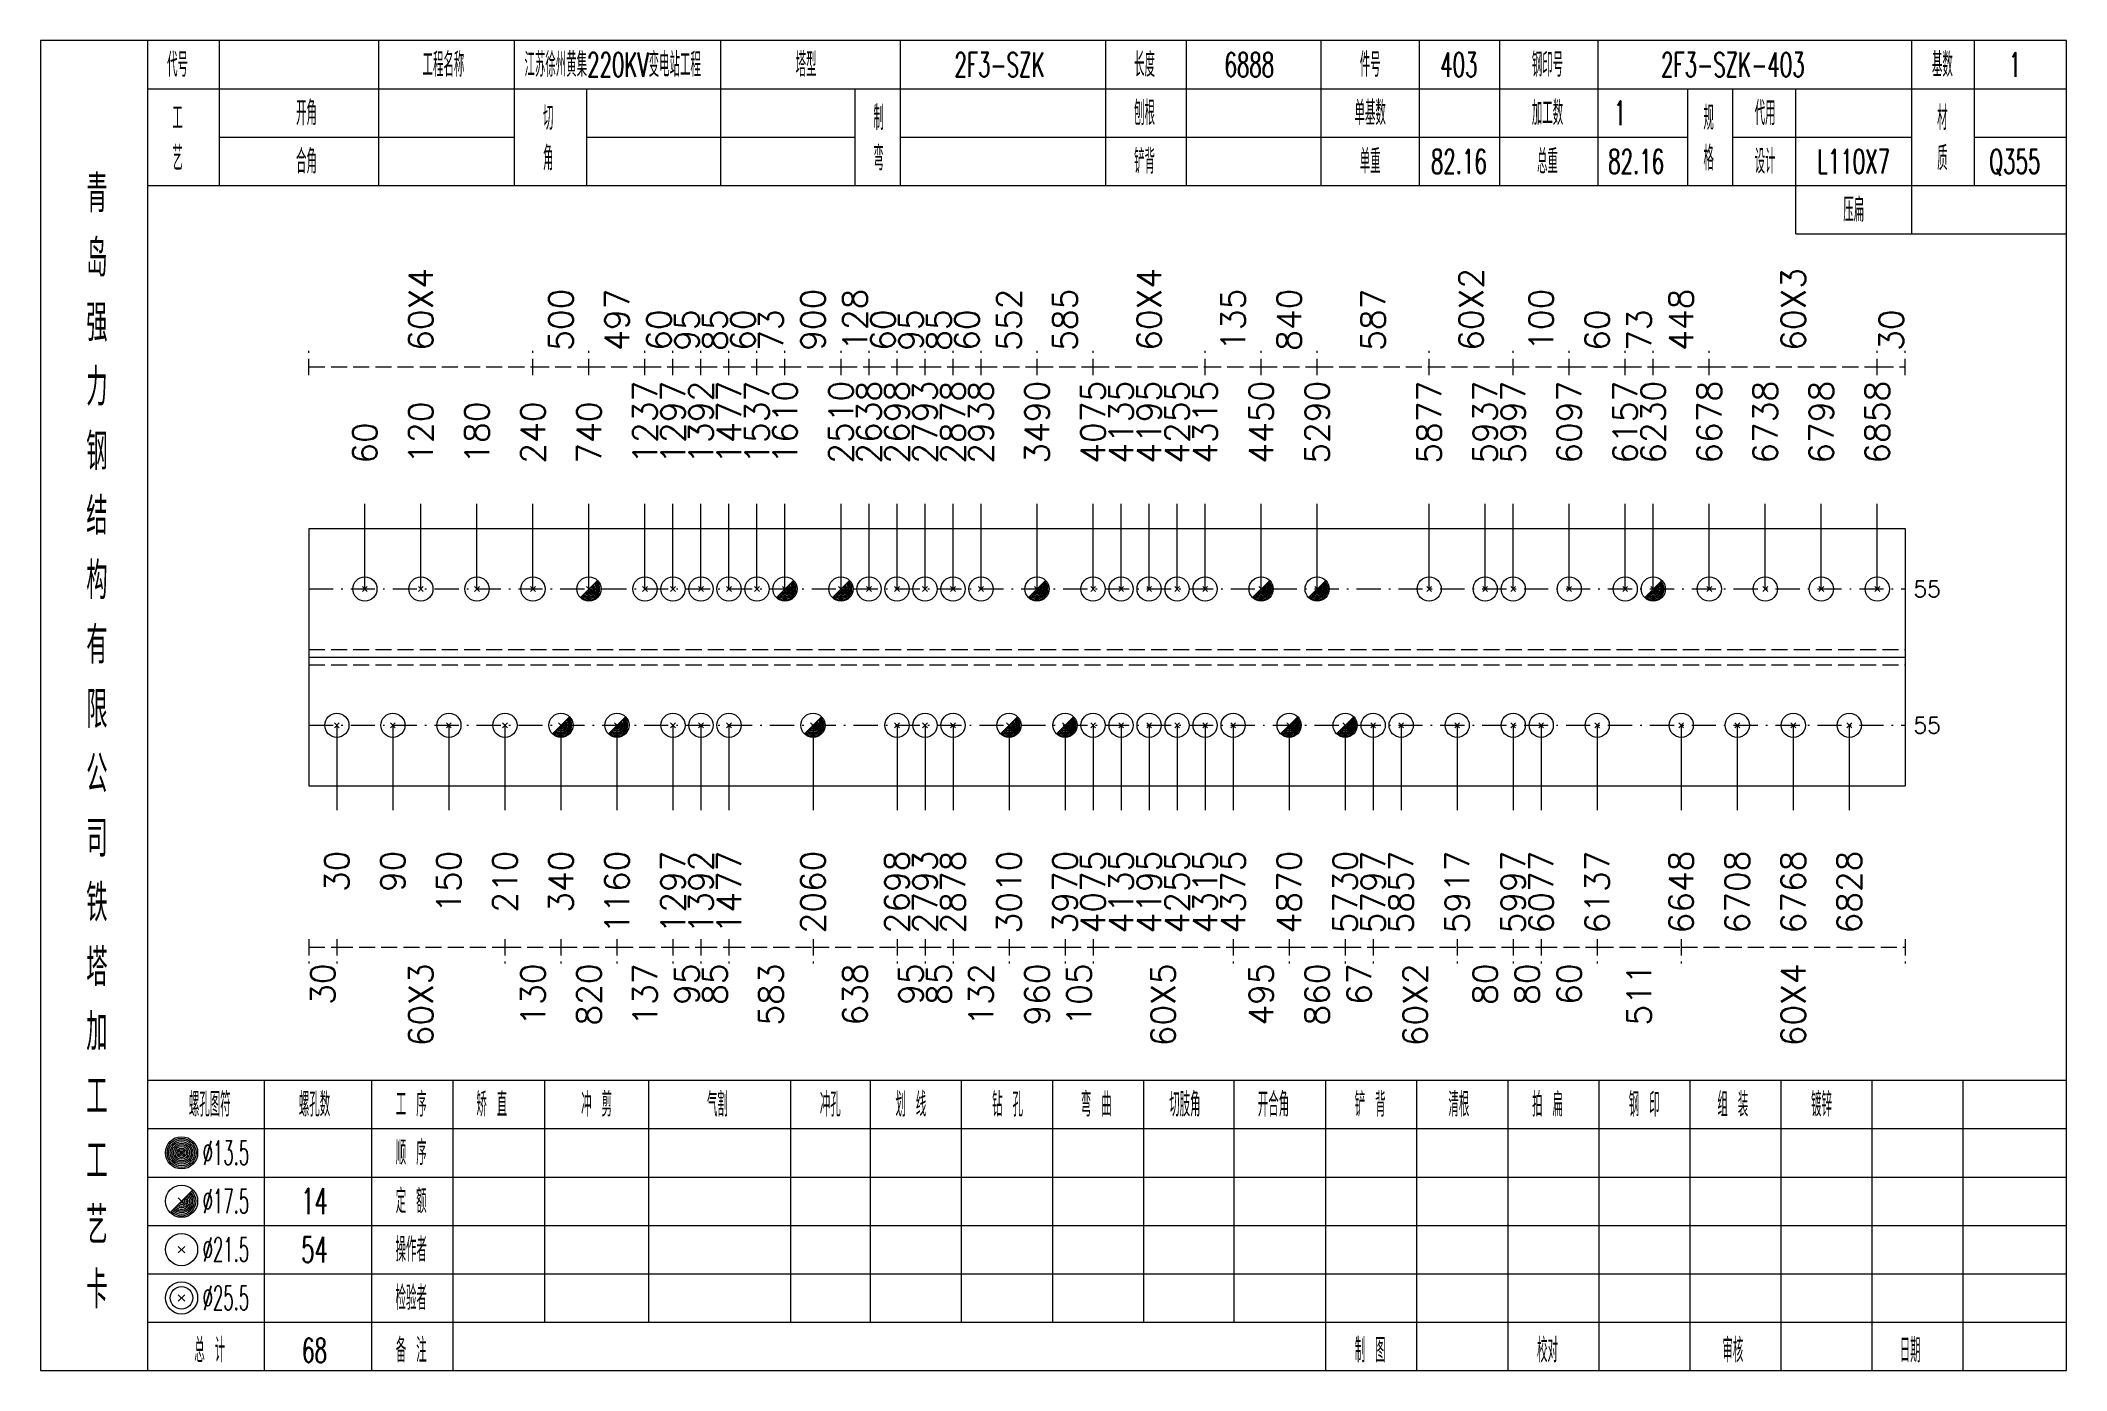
# Model space of a CAD drawing. Extents: x 0 to 4623, y -1159 to 4890.
# Drawn here: x 4359.6 to 4611, y 3150 to 3315 of the extents above; entities that cross this region are included whole.
import ezdxf
from ezdxf.enums import TextEntityAlignment as Align

# ---------------------------------------------------------------- set-up
doc = ezdxf.new("R2010")
doc.units = 0
doc.header["$MEASUREMENT"] = 0
doc.linetypes.add('一点画线', pattern=[5.2, 3, -1, 0.2, -1])
doc.linetypes.add('虚线', pattern=[2.75, 2, -0.75])
doc.layers.get('0').update_dxf_attribs({"linetype": 'CONTINUOUS', "lineweight": 25})
for name, color, linetype, lineweight in [('1', 7, 'CONTINUOUS', 25), ('4', 7, 'CONTINUOUS', 25), ('5', 7, 'CONTINUOUS', 25)]:
    doc.layers.add(name, color=color, linetype=linetype, lineweight=lineweight)
doc.styles.get("Standard").update_dxf_attribs({"font": 'simplex.shx', "width": 0.7, "height": 3, "bigfont": 'gbhzfs.shx'})

msp = doc.modelspace()

# ---------------------------------------------------------------- texts
at = {"color": 8, "linetype": 'Continuous', "lineweight": 9}
for s, p in [('60X4', (4406.802, 3276.5)), ('60X4', (4497.163, 3276.5)), ('60X2', (4537.131, 3276.5)), ('60X3', (4577.098, 3276.5)), ('500', (4424.179, 3276.5)), ('497', (4431.13, 3276.5)), ('900', (4455.458, 3276.5)), ('128', (4460.671, 3276.5)), ('552', (4479.786, 3276.5)), ('585', (4486.737, 3276.5)), ('135', (4507.589, 3276.5)), ('840', (4514.54, 3276.5)), ('587', (4524.967, 3276.5)), ('100', (4545.819, 3276.5)), ('448', (4563.196, 3276.5)), ('60', (4436.343, 3276.5)), ('95', (4439.818, 3276.5)), ('85', (4443.294, 3276.5)), ('60', (4446.769, 3276.5)), ('73', (4450.245, 3276.5)), ('60', (4464.146, 3276.5)), ('95', (4467.622, 3276.5)), ('85', (4471.097, 3276.5)), ('60', (4474.573, 3276.5)), ('60', (4552.77, 3276.5)), ('73', (4557.983, 3276.5)), ('30', (4589.262, 3276.5))]:
    msp.add_text(s, height=3, rotation=90, dxfattribs=at).set_placement(p, align=Align.MIDDLE_LEFT)
at = {"color": 7, "linetype": 'Continuous', "lineweight": 13}
for s, p in [('1237', (4434.605, 3262.5)), ('1297', (4438.081, 3262.5)), ('1392', (4441.556, 3262.5)), ('1477', (4445.032, 3262.5)), ('1537', (4448.507, 3262.5)), ('1610', (4451.982, 3262.5)), ('2510', (4458.933, 3262.5)), ('2638', (4462.409, 3262.5)), ('2698', (4465.884, 3262.5)), ('2793', (4469.36, 3262.5)), ('2878', (4472.835, 3262.5)), ('2938', (4476.311, 3262.5)), ('3490', (4483.261, 3262.5)), ('4075', (4490.212, 3262.5)), ('4135', (4493.688, 3262.5)), ('4195', (4497.163, 3262.5)), ('4255', (4500.639, 3262.5)), ('4315', (4504.114, 3262.5)), ('4450', (4511.065, 3262.5)), ('5290', (4518.016, 3262.5)), ('5877', (4531.918, 3262.5)), ('5937', (4538.868, 3262.5)), ('5997', (4542.344, 3262.5)), ('6097', (4549.295, 3262.5)), ('6157', (4556.246, 3262.5)), ('6230', (4559.721, 3262.5)), ('6678', (4566.672, 3262.5)), ('6738', (4573.623, 3262.5)), ('6798', (4580.574, 3262.5)), ('6858', (4587.525, 3262.5)), ('120', (4406.802, 3262.5)), ('180', (4413.753, 3262.5)), ('240', (4420.704, 3262.5)), ('740', (4427.654, 3262.5)), ('60', (4399.851, 3262.5))]:
    msp.add_text(s, height=3, rotation=90, dxfattribs=at).set_placement(p, align=Align.MIDDLE_LEFT)
for p in [(4592, 3246.955), (4592, 3230.045)]:
    msp.add_text('55', height=2, dxfattribs=at).set_placement(p, align=Align.MIDDLE_LEFT)
at = {"color": 8, "linetype": 'Continuous', "lineweight": 9}
for s, p in [('30', (4394.638, 3200.5)), ('60X3', (4406.802, 3200.5)), ('130', (4420.704, 3200.5)), ('820', (4427.654, 3200.5)), ('137', (4434.605, 3200.5)), ('95', (4439.818, 3200.5)), ('85', (4443.294, 3200.5)), ('583', (4450.245, 3200.5)), ('638', (4460.671, 3200.5)), ('95', (4467.622, 3200.5)), ('85', (4471.097, 3200.5)), ('132', (4476.311, 3200.5)), ('960', (4483.261, 3200.5)), ('105', (4488.475, 3200.5)), ('60X5', (4498.901, 3200.5)), ('495', (4511.065, 3200.5)), ('860', (4518.016, 3200.5)), ('67', (4523.229, 3200.5)), ('60X2', (4530.18, 3200.5)), ('80', (4538.868, 3200.5)), ('80', (4544.082, 3200.5)), ('60', (4549.295, 3200.5)), ('511', (4557.983, 3200.5)), ('60X4', (4577.098, 3200.5))]:
    msp.add_text(s, height=3, rotation=90, dxfattribs=at).set_placement(p, align=Align.MIDDLE_RIGHT)
at = {"layer": '1', "color": 7, "linetype": 'Continuous', "lineweight": 13}
for s, p in [('30', (4396.375, 3214.5)), ('90', (4403.326, 3214.5)), ('150', (4410.277, 3214.5)), ('210', (4417.228, 3214.5)), ('340', (4424.179, 3214.5)), ('1160', (4431.13, 3214.5)), ('1297', (4438.081, 3214.5)), ('1392', (4441.556, 3214.5)), ('1477', (4445.032, 3214.5)), ('2060', (4455.458, 3214.5)), ('2698', (4465.884, 3214.5)), ('2793', (4469.36, 3214.5)), ('2878', (4472.835, 3214.5)), ('3010', (4479.786, 3214.5)), ('3970', (4486.737, 3214.5)), ('4075', (4490.212, 3214.5)), ('4135', (4493.688, 3214.5)), ('4195', (4497.163, 3214.5)), ('4255', (4500.639, 3214.5)), ('4315', (4504.114, 3214.5)), ('4375', (4507.589, 3214.5)), ('4870', (4514.54, 3214.5)), ('5730', (4521.491, 3214.5)), ('5797', (4524.967, 3214.5)), ('5857', (4528.442, 3214.5)), ('5917', (4535.393, 3214.5)), ('5997', (4542.344, 3214.5)), ('6077', (4545.819, 3214.5)), ('6137', (4552.77, 3214.5)), ('6648', (4563.196, 3214.5)), ('6708', (4570.147, 3214.5)), ('6768', (4577.098, 3214.5)), ('6828', (4584.049, 3214.5))]:
    msp.add_text(s, height=3, rotation=90, dxfattribs=at).set_placement(p, align=Align.MIDDLE_RIGHT)
at = {"layer": '4', "color": 1, "linetype": 'Continuous', "lineweight": 13}
for s, height, width, p in [('代号', 3, 0.6, (4376.6, 3312)), ('工程名称', 3, 0.6, (4409.6, 3312)), ('江苏徐州黄集220KV变电站工程', 3, 0.6, (4430.6, 3312)), ('塔型', 3, 0.6, (4454.6, 3312)), ('2F3-SZK', 3, 0.6, (4478.6, 3312)), ('长度', 3, 0.6, (4496.6, 3312)), ('6888', 3, 0.6, (4509.6, 3312)), ('件号', 3, 0.6, (4524.6, 3312)), ('403', 3, 0.6, (4535.6, 3312)), ('钢印号', 3, 0.6, (4546.6, 3312)), ('2F3-SZK-403', 3, 0.6, (4569.6, 3312)), ('基数', 3, 0.6, (4595.6, 3312)), ('1', 3, 0.6, (4604.6, 3312)), ('工', 3, 0.6, (4376.6, 3305.4)), ('开角', 3, 0.6, (4392.6, 3306)), ('切', 3, 0.6, (4422.6, 3305.4)), ('制', 3, 0.6, (4463.6, 3305.4)), ('刨根', 3, 0.6, (4496.6, 3306)), ('单基数', 3, 0.6, (4524.6, 3306)), ('加工数', 3, 0.6, (4546.6, 3306)), ('1', 3, 0.6, (4555.6, 3306)), ('规', 3, 0.6, (4566.6, 3305.4)), ('代用', 3, 0.6, (4573.6, 3306)), ('材', 3, 0.6, (4595.6, 3305.4)), ('艺', 3, 0.6, (4376.6, 3300.4)), ('合角', 3, 0.6, (4392.6, 3300)), ('角', 3, 0.6, (4422.6, 3300.4)), ('弯', 3, 0.6, (4463.6, 3300.4)), ('铲背', 3, 0.6, (4496.6, 3300)), ('单重', 3, 0.6, (4524.6, 3300)), ('82.16', 3, 0.6, (4535.6, 3300)), ('总重', 3, 0.6, (4546.6, 3300)), ('82.16', 3, 0.6, (4557.6, 3300)), ('格', 3, 0.6, (4566.6, 3300.4)), ('设计', 3, 0.6, (4573.6, 3300)), ('L110X7', 3, 0.6, (4584.6, 3300)), ('质', 3, 0.6, (4595.6, 3300.4)), ('Q355', 3, 0.6, (4604.6, 3300)), ('青', 4.6, 0.8, (4366.6, 3296)), ('压扁', 3, 0.6, (4584.6, 3294)), ('岛', 4.6, 0.8, (4366.6, 3288)), ('强', 4.6, 0.8, (4366.6, 3280)), ('力', 4.6, 0.8, (4366.6, 3272)), ('钢', 4.6, 0.8, (4366.6, 3264)), ('结', 4.6, 0.8, (4366.6, 3256)), ('构', 4.6, 0.8, (4366.6, 3248)), ('有', 4.6, 0.8, (4366.6, 3240)), ('限', 4.6, 0.8, (4366.6, 3232)), ('公', 4.6, 0.8, (4366.6, 3224)), ('司', 4.6, 0.8, (4366.6, 3216)), ('铁', 4.6, 0.8, (4366.6, 3208)), ('塔', 4.6, 0.8, (4366.6, 3200)), ('加', 4.6, 0.8, (4366.6, 3192)), ('工', 4.6, 0.8, (4366.6, 3184)), ('螺孔图符', 3, 0.6, (4380.6, 3183)), ('螺孔数', 3, 0.6, (4393.6, 3183)), ('工 序', 3, 0.6, (4405.6, 3183)), ('矫 直', 3, 0.6, (4415.6, 3183)), ('冲 剪', 3, 0.6, (4428.6, 3183)), ('气割', 3, 0.6, (4443.6, 3183)), ('冲孔', 3, 0.6, (4457.6, 3183)), ('划 线', 3, 0.6, (4467.6, 3183)), ('钻 孔', 3, 0.6, (4479.6, 3183)), ('弯 曲', 3, 0.6, (4490.6, 3183)), ('切肢角', 3, 0.6, (4501.6, 3183)), ('开合角', 3, 0.6, (4512.6, 3183)), ('铲 背', 3, 0.6, (4524.6, 3183)), ('清根', 3, 0.6, (4535.6, 3183)), ('拍 扁', 3, 0.6, (4546.6, 3183)), ('钢 印', 3, 0.6, (4558.6, 3183)), ('组 装', 3, 0.6, (4569.6, 3183)), ('镀锌', 3, 0.6, (4580.6, 3183)), ('工', 4.6, 0.8, (4366.6, 3176)), ('%%C13.5', 3, 0.5, (4382.6, 3177)), ('顺 序', 3, 0.6, (4405.6, 3177)), ('定 额', 3, 0.6, (4405.6, 3171)), ('艺', 4.6, 0.8, (4366.6, 3168)), ('%%C17.5', 3, 0.5, (4382.6, 3171)), ('14', 3.2, 0.6, (4393.6, 3171)), ('%%C21.5', 3, 0.5, (4382.6, 3165)), ('54', 3.2, 0.6, (4393.6, 3165)), ('操作者', 3, 0.6, (4405.6, 3165)), ('卡', 4.6, 0.8, (4366.6, 3160)), ('%%C25.5', 3, 0.5, (4382.6, 3159)), ('检验者', 3, 0.6, (4405.6, 3159)), ('总 计', 3, 0.6, (4380.6, 3152.5)), ('68', 3, 0.6, (4393.6, 3152.5)), ('备 注', 3, 0.6, (4405.6, 3152.5)), ('制 图', 3, 0.6, (4524.6, 3152.5)), ('校对', 3, 0.6, (4546.6, 3152.5)), ('审核', 3, 0.6, (4569.6, 3152.5)), ('日期', 3, 0.6, (4591.6, 3152.5))]:
    msp.add_text(s, height=height, dxfattribs=dict(at, width=width)).set_placement(p, align=Align.MIDDLE_CENTER)

# ---------------------------------------------------------------- blocks, each defined once
blk = doc.blocks.new('孔21.5')
at = {"layer": '5', "color": 7, "linetype": 'Continuous', "lineweight": 13}
for p, q in [((-0.2, -0.2), (0.2, 0.2)), ((-0.2, 0.2), (0.2, -0.2))]:
    blk.add_line(p, q, dxfattribs=at)
blk.add_circle((0, 0), 1, dxfattribs=at)
blk = doc.blocks.new('孔17.5')
at = {"layer": '5', "color": 7, "linetype": 'Continuous', "lineweight": 13}
for p, q in [((-0.707, -0.707), (0.707, 0.707)), ((-0.2, 0.2), (0.2, -0.2))]:
    blk.add_line(p, q, dxfattribs=at)
blk.add_circle((0, 0), 1, dxfattribs=at)
for radius in [0.9, 0.8, 0.7, 0.6, 0.5, 0.4, 0.3, 0.2, 0.1]:
    blk.add_arc((0, 0), radius, 225, 45, dxfattribs=at)

# ---------------------------------------------------------------- linework, layer by layer
at = {"color": 8, "linetype": '虚线', "lineweight": 9}
for p, q in [((4392.9, 3273.5), (4392.9, 3276.5)), ((4420.704, 3273.5), (4420.704, 3276.5)), ((4420.704, 3273.5), (4420.704, 3276.5)), ((4427.654, 3273.5), (4427.654, 3276.5)), ((4427.654, 3273.5), (4427.654, 3276.5)), ((4434.605, 3273.5), (4434.605, 3276.5)), ((4434.605, 3273.5), (4434.605, 3276.5)), ((4438.081, 3273.5), (4438.081, 3276.5)), ((4438.081, 3273.5), (4438.081, 3276.5)), ((4441.556, 3273.5), (4441.556, 3276.5)), ((4441.556, 3273.5), (4441.556, 3276.5)), ((4445.032, 3273.5), (4445.032, 3276.5)), ((4445.032, 3273.5), (4445.032, 3276.5)), ((4448.507, 3273.5), (4448.507, 3276.5)), ((4448.507, 3273.5), (4448.507, 3276.5)), ((4451.982, 3273.5), (4451.982, 3276.5)), ((4451.982, 3273.5), (4451.982, 3276.5)), ((4458.933, 3273.5), (4458.933, 3276.5)), ((4458.933, 3273.5), (4458.933, 3276.5)), ((4462.409, 3273.5), (4462.409, 3276.5)), ((4462.409, 3273.5), (4462.409, 3276.5)), ((4465.884, 3273.5), (4465.884, 3276.5)), ((4465.884, 3273.5), (4465.884, 3276.5)), ((4469.36, 3273.5), (4469.36, 3276.5)), ((4469.36, 3273.5), (4469.36, 3276.5)), ((4472.835, 3273.5), (4472.835, 3276.5)), ((4472.835, 3273.5), (4472.835, 3276.5)), ((4476.311, 3273.5), (4476.311, 3276.5)), ((4476.311, 3273.5), (4476.311, 3276.5)), ((4483.261, 3273.5), (4483.261, 3276.5)), ((4483.261, 3273.5), (4483.261, 3276.5)), ((4490.212, 3273.5), (4490.212, 3276.5)), ((4490.212, 3273.5), (4490.212, 3276.5)), ((4504.114, 3273.5), (4504.114, 3276.5)), ((4504.114, 3273.5), (4504.114, 3276.5)), ((4511.065, 3273.5), (4511.065, 3276.5)), ((4511.065, 3273.5), (4511.065, 3276.5)), ((4518.016, 3273.5), (4518.016, 3276.5)), ((4518.016, 3273.5), (4518.016, 3276.5)), ((4531.918, 3273.5), (4531.918, 3276.5)), ((4531.918, 3273.5), (4531.918, 3276.5)), ((4542.344, 3273.5), (4542.344, 3276.5)), ((4542.344, 3273.5), (4542.344, 3276.5)), ((4549.295, 3273.5), (4549.295, 3276.5)), ((4549.295, 3273.5), (4549.295, 3276.5)), ((4556.246, 3273.5), (4556.246, 3276.5)), ((4556.246, 3273.5), (4556.246, 3276.5)), ((4559.721, 3273.5), (4559.721, 3276.5)), ((4559.721, 3273.5), (4559.721, 3276.5)), ((4566.672, 3273.5), (4566.672, 3276.5)), ((4566.672, 3273.5), (4566.672, 3276.5)), ((4587.525, 3273.5), (4587.525, 3276.5)), ((4587.525, 3273.5), (4587.525, 3276.5)), ((4591, 3273.5), (4591, 3276.5)), ((4392.9, 3274.5), (4420.704, 3274.5)), ((4420.704, 3274.5), (4427.654, 3274.5)), ((4427.654, 3274.5), (4434.605, 3274.5)), ((4434.605, 3274.5), (4438.081, 3274.5)), ((4438.081, 3274.5), (4441.556, 3274.5)), ((4441.556, 3274.5), (4445.032, 3274.5)), ((4445.032, 3274.5), (4448.507, 3274.5)), ((4448.507, 3274.5), (4451.982, 3274.5)), ((4451.982, 3274.5), (4458.933, 3274.5)), ((4458.933, 3274.5), (4462.409, 3274.5)), ((4462.409, 3274.5), (4465.884, 3274.5)), ((4465.884, 3274.5), (4469.36, 3274.5)), ((4469.36, 3274.5), (4472.835, 3274.5)), ((4472.835, 3274.5), (4476.311, 3274.5)), ((4476.311, 3274.5), (4483.261, 3274.5)), ((4483.261, 3274.5), (4490.212, 3274.5)), ((4490.212, 3274.5), (4504.114, 3274.5)), ((4504.114, 3274.5), (4511.065, 3274.5)), ((4511.065, 3274.5), (4518.016, 3274.5)), ((4518.016, 3274.5), (4531.918, 3274.5)), ((4531.918, 3274.5), (4542.344, 3274.5)), ((4542.344, 3274.5), (4549.295, 3274.5)), ((4549.295, 3274.5), (4556.246, 3274.5)), ((4556.246, 3274.5), (4559.721, 3274.5)), ((4559.721, 3274.5), (4566.672, 3274.5)), ((4566.672, 3274.5), (4587.525, 3274.5)), ((4587.525, 3274.5), (4591, 3274.5)), ((4392.9, 3203.5), (4392.9, 3200.5)), ((4396.375, 3203.5), (4396.375, 3200.5)), ((4396.375, 3203.5), (4396.375, 3200.5)), ((4417.228, 3203.5), (4417.228, 3200.5)), ((4417.228, 3203.5), (4417.228, 3200.5)), ((4424.179, 3203.5), (4424.179, 3200.5)), ((4424.179, 3203.5), (4424.179, 3200.5)), ((4431.13, 3203.5), (4431.13, 3200.5)), ((4431.13, 3203.5), (4431.13, 3200.5)), ((4438.081, 3203.5), (4438.081, 3200.5)), ((4438.081, 3203.5), (4438.081, 3200.5)), ((4441.556, 3203.5), (4441.556, 3200.5)), ((4441.556, 3203.5), (4441.556, 3200.5)), ((4445.032, 3203.5), (4445.032, 3200.5)), ((4445.032, 3203.5), (4445.032, 3200.5)), ((4455.458, 3203.5), (4455.458, 3200.5)), ((4455.458, 3203.5), (4455.458, 3200.5)), ((4465.884, 3203.5), (4465.884, 3200.5)), ((4465.884, 3203.5), (4465.884, 3200.5)), ((4469.36, 3203.5), (4469.36, 3200.5)), ((4469.36, 3203.5), (4469.36, 3200.5)), ((4472.835, 3203.5), (4472.835, 3200.5)), ((4472.835, 3203.5), (4472.835, 3200.5)), ((4479.786, 3203.5), (4479.786, 3200.5)), ((4479.786, 3203.5), (4479.786, 3200.5)), ((4486.737, 3203.5), (4486.737, 3200.5)), ((4486.737, 3203.5), (4486.737, 3200.5)), ((4490.212, 3203.5), (4490.212, 3200.5)), ((4490.212, 3203.5), (4490.212, 3200.5)), ((4507.589, 3203.5), (4507.589, 3200.5)), ((4507.589, 3203.5), (4507.589, 3200.5)), ((4514.54, 3203.5), (4514.54, 3200.5)), ((4514.54, 3203.5), (4514.54, 3200.5)), ((4521.491, 3203.5), (4521.491, 3200.5)), ((4521.491, 3203.5), (4521.491, 3200.5)), ((4524.967, 3203.5), (4524.967, 3200.5)), ((4524.967, 3203.5), (4524.967, 3200.5)), ((4535.393, 3203.5), (4535.393, 3200.5)), ((4535.393, 3203.5), (4535.393, 3200.5)), ((4542.344, 3203.5), (4542.344, 3200.5)), ((4542.344, 3203.5), (4542.344, 3200.5)), ((4545.819, 3203.5), (4545.819, 3200.5)), ((4545.819, 3203.5), (4545.819, 3200.5)), ((4552.77, 3203.5), (4552.77, 3200.5)), ((4552.77, 3203.5), (4552.77, 3200.5)), ((4563.196, 3203.5), (4563.196, 3200.5)), ((4563.196, 3203.5), (4563.196, 3200.5)), ((4591, 3203.5), (4591, 3200.5)), ((4392.9, 3202.5), (4396.375, 3202.5)), ((4396.375, 3202.5), (4417.228, 3202.5)), ((4417.228, 3202.5), (4424.179, 3202.5)), ((4424.179, 3202.5), (4431.13, 3202.5)), ((4431.13, 3202.5), (4438.081, 3202.5)), ((4438.081, 3202.5), (4441.556, 3202.5)), ((4441.556, 3202.5), (4445.032, 3202.5)), ((4445.032, 3202.5), (4455.458, 3202.5)), ((4455.458, 3202.5), (4465.884, 3202.5)), ((4465.884, 3202.5), (4469.36, 3202.5)), ((4469.36, 3202.5), (4472.835, 3202.5)), ((4472.835, 3202.5), (4479.786, 3202.5)), ((4479.786, 3202.5), (4486.737, 3202.5)), ((4486.737, 3202.5), (4490.212, 3202.5)), ((4490.212, 3202.5), (4507.589, 3202.5)), ((4507.589, 3202.5), (4514.54, 3202.5)), ((4514.54, 3202.5), (4521.491, 3202.5)), ((4521.491, 3202.5), (4524.967, 3202.5)), ((4524.967, 3202.5), (4535.393, 3202.5)), ((4535.393, 3202.5), (4542.344, 3202.5)), ((4542.344, 3202.5), (4545.819, 3202.5)), ((4545.819, 3202.5), (4552.77, 3202.5)), ((4552.77, 3202.5), (4563.196, 3202.5)), ((4563.196, 3202.5), (4591, 3202.5))]:
    msp.add_line(p, q, dxfattribs=at)
at = {"color": 7, "linetype": 'Continuous', "lineweight": 13}
for p, q in [((4399.851, 3246.955), (4399.851, 3257.5)), ((4406.802, 3246.955), (4406.802, 3257.5)), ((4413.753, 3246.955), (4413.753, 3257.5)), ((4420.704, 3246.955), (4420.704, 3257.5)), ((4427.654, 3246.955), (4427.654, 3257.5)), ((4434.605, 3246.955), (4434.605, 3257.5)), ((4438.081, 3246.955), (4438.081, 3257.5)), ((4441.556, 3246.955), (4441.556, 3257.5)), ((4445.032, 3246.955), (4445.032, 3257.5)), ((4448.507, 3246.955), (4448.507, 3257.5)), ((4451.982, 3246.955), (4451.982, 3257.5)), ((4458.933, 3246.955), (4458.933, 3257.5)), ((4462.409, 3246.955), (4462.409, 3257.5)), ((4465.884, 3246.955), (4465.884, 3257.5)), ((4469.36, 3246.955), (4469.36, 3257.5)), ((4472.835, 3246.955), (4472.835, 3257.5)), ((4476.311, 3246.955), (4476.311, 3257.5)), ((4483.261, 3246.955), (4483.261, 3257.5)), ((4490.212, 3246.955), (4490.212, 3257.5)), ((4493.688, 3246.955), (4493.688, 3257.5)), ((4497.163, 3246.955), (4497.163, 3257.5)), ((4500.639, 3246.955), (4500.639, 3257.5)), ((4504.114, 3246.955), (4504.114, 3257.5)), ((4511.065, 3246.955), (4511.065, 3257.5)), ((4518.016, 3246.955), (4518.016, 3257.5)), ((4531.918, 3246.955), (4531.918, 3257.5)), ((4538.868, 3246.955), (4538.868, 3257.5)), ((4542.344, 3246.955), (4542.344, 3257.5)), ((4549.295, 3246.955), (4549.295, 3257.5)), ((4556.246, 3246.955), (4556.246, 3257.5)), ((4559.721, 3246.955), (4559.721, 3257.5)), ((4566.672, 3246.955), (4566.672, 3257.5)), ((4573.623, 3246.955), (4573.623, 3257.5)), ((4580.574, 3246.955), (4580.574, 3257.5)), ((4587.525, 3246.955), (4587.525, 3257.5)), ((4396.375, 3230.045), (4396.375, 3219.5)), ((4403.326, 3230.045), (4403.326, 3219.5)), ((4410.277, 3230.045), (4410.277, 3219.5)), ((4417.228, 3230.045), (4417.228, 3219.5)), ((4424.179, 3230.045), (4424.179, 3219.5)), ((4431.13, 3230.045), (4431.13, 3219.5)), ((4438.081, 3230.045), (4438.081, 3219.5)), ((4441.556, 3230.045), (4441.556, 3219.5)), ((4445.032, 3230.045), (4445.032, 3219.5)), ((4455.458, 3230.045), (4455.458, 3219.5)), ((4465.884, 3230.045), (4465.884, 3219.5)), ((4469.36, 3230.045), (4469.36, 3219.5)), ((4472.835, 3230.045), (4472.835, 3219.5)), ((4479.786, 3230.045), (4479.786, 3219.5)), ((4486.737, 3230.045), (4486.737, 3219.5)), ((4490.212, 3230.045), (4490.212, 3219.5)), ((4493.688, 3230.045), (4493.688, 3219.5)), ((4497.163, 3230.045), (4497.163, 3219.5)), ((4500.639, 3230.045), (4500.639, 3219.5)), ((4504.114, 3230.045), (4504.114, 3219.5)), ((4507.589, 3230.045), (4507.589, 3219.5)), ((4514.54, 3230.045), (4514.54, 3219.5)), ((4521.491, 3230.045), (4521.491, 3219.5)), ((4524.967, 3230.045), (4524.967, 3219.5)), ((4528.442, 3230.045), (4528.442, 3219.5)), ((4535.393, 3230.045), (4535.393, 3219.5)), ((4542.344, 3230.045), (4542.344, 3219.5)), ((4545.819, 3230.045), (4545.819, 3219.5)), ((4552.77, 3230.045), (4552.77, 3219.5)), ((4563.196, 3230.045), (4563.196, 3219.5)), ((4570.147, 3230.045), (4570.147, 3219.5)), ((4577.098, 3230.045), (4577.098, 3219.5)), ((4584.049, 3230.045), (4584.049, 3219.5))]:
    msp.add_line(p, q, dxfattribs=at)
at = {"color": 7, "linetype": 'Continuous', "lineweight": 18}
for p, q in [((4392.9, 3254.455), (4392.9, 3222.545)), ((4392.9, 3254.455), (4591, 3254.455)), ((4591, 3254.455), (4591, 3222.545)), ((4392.9, 3238.5), (4591, 3238.5))]:
    msp.add_line(p, q, dxfattribs=at)
at = {"color": 3, "linetype": '一点画线', "lineweight": 13}
for p, q in [((4392.9, 3246.955), (4591, 3246.955)), ((4392.9, 3230.045), (4591, 3230.045))]:
    msp.add_line(p, q, dxfattribs=at)
at = {"color": 1, "linetype": '虚线', "lineweight": 18}
for p, q in [((4392.9, 3239.455), (4591, 3239.455)), ((4392.9, 3237.545), (4591, 3237.545))]:
    msp.add_line(p, q, dxfattribs=at)
at = {"layer": '1', "color": 7, "linetype": 'Continuous', "lineweight": 18}
msp.add_line((4392.9, 3222.545), (4591, 3222.545), dxfattribs=at)
at = {"layer": '4', "color": 1, "linetype": 'Continuous', "lineweight": 18}
for p, q in [((4372.9, 3150), (4372.9, 3315)), ((4381.8, 3297), (4381.8, 3315)), ((4401.6, 3297), (4401.6, 3315)), ((4418.4, 3297), (4418.4, 3315)), ((4444, 3297), (4444, 3315)), ((4466.3, 3297), (4466.3, 3315)), ((4491.8, 3297), (4491.8, 3315)), ((4501.8, 3297), (4501.8, 3315)), ((4518.5, 3297), (4518.5, 3315)), ((4530.7, 3297), (4530.7, 3315)), ((4540.7, 3297), (4540.7, 3315)), ((4552.9, 3297), (4552.9, 3315)), ((4591.8, 3291), (4591.8, 3315)), ((4599.6, 3297), (4599.6, 3315)), ((4372.9, 3309), (4611, 3309)), ((4427.4, 3297), (4427.4, 3309)), ((4460.7, 3297), (4460.7, 3309)), ((4564, 3297), (4564, 3309)), ((4569.6, 3297), (4569.6, 3309)), ((4577.4, 3291), (4577.4, 3309)), ((4381.8, 3303), (4418.4, 3303)), ((4427.4, 3303), (4460.7, 3303)), ((4466.3, 3303), (4564, 3303)), ((4569.6, 3303), (4591.8, 3303)), ((4599.6, 3303), (4611, 3303)), ((4372.9, 3297), (4611, 3297)), ((4577.4, 3291), (4611, 3291)), ((4372.9, 3186), (4611, 3186)), ((4387.4, 3150), (4387.4, 3186)), ((4400.7, 3150), (4400.7, 3186)), ((4410.8, 3150), (4410.8, 3186)), ((4422.2, 3156), (4422.2, 3186)), ((4435.1, 3156), (4435.1, 3186)), ((4452.7, 3156), (4452.7, 3186)), ((4462.6, 3156), (4462.6, 3186)), ((4473.9, 3156), (4473.9, 3186)), ((4485.2, 3156), (4485.2, 3186)), ((4496.5, 3156), (4496.5, 3186)), ((4507.7, 3156), (4507.7, 3186)), ((4519.1, 3156), (4519.1, 3186)), ((4530.4, 3156), (4530.4, 3186)), ((4541.7, 3156), (4541.7, 3186)), ((4553, 3156), (4553, 3186)), ((4564.3, 3156), (4564.3, 3186)), ((4575.6, 3156), (4575.6, 3186)), ((4586.9, 3156), (4586.9, 3186)), ((4598.2, 3156), (4598.2, 3186)), ((4372.9, 3180), (4611, 3180)), ((4372.9, 3174), (4611, 3174)), ((4372.9, 3168), (4611, 3168)), ((4372.9, 3162), (4611, 3162)), ((4372.9, 3156), (4611, 3156)), ((4519.1, 3150), (4519.1, 3156)), ((4530.4, 3150), (4530.4, 3156)), ((4541.7, 3150), (4541.7, 3156)), ((4553, 3150), (4553, 3156)), ((4564.3, 3150), (4564.3, 3156)), ((4575.6, 3150), (4575.6, 3156)), ((4586.9, 3150), (4586.9, 3156)), ((4598.2, 3150), (4598.2, 3156))]:
    msp.add_line(p, q, dxfattribs=at)
at = {"layer": '4', "color": 7, "linetype": 'Continuous', "lineweight": 13}
for p, q in [((4376.9, 3176.8), (4377.3, 3177.2)), ((4377.3, 3176.8), (4376.9, 3177.2)), ((4375.686, 3169.586), (4378.514, 3172.414)), ((4376.7, 3171.4), (4377.5, 3170.6)), ((4376.7, 3164.6), (4377.5, 3165.4)), ((4376.7, 3165.4), (4377.5, 3164.6)), ((4376.7, 3158.6), (4377.5, 3159.4)), ((4376.7, 3159.4), (4377.5, 3158.6))]:
    msp.add_line(p, q, dxfattribs=at)
at = {"layer": '4', "color": 1, "linetype": 'Continuous', "lineweight": 18}
msp.add_lwpolyline([(4359.6, 3315), (4359.6, 3150), (4611, 3150), (4611, 3315)], close=True, dxfattribs=at)
at = {"layer": '4', "color": 7, "linetype": 'Continuous', "lineweight": 13}
for centre, radius in [((4377.1, 3177), 2), ((4377.1, 3177), 1.8), ((4377.1, 3177), 1.6), ((4377.1, 3177), 1.4), ((4377.1, 3177), 1.2), ((4377.1, 3177), 1), ((4377.1, 3177), 0.8), ((4377.1, 3177), 0.6), ((4377.1, 3177), 0.4), ((4377.1, 3177), 0.2), ((4377.1, 3171), 2), ((4377.1, 3165), 2), ((4377.1, 3159), 2), ((4377.1, 3159), 1.4)]:
    msp.add_circle(centre, radius, dxfattribs=at)
for radius in [1.8, 1.6, 1.4, 1.2, 1, 0.8, 0.6, 0.4, 0.2]:
    msp.add_arc((4377.1, 3171), radius, 225, 45, dxfattribs=at)

# ---------------------------------------------------------------- block references
at = {"color": 7, "linetype": 'Continuous', "lineweight": 13, "xscale": 1.5, "yscale": 1.5, "zscale": 1.5}
for name, p in [('孔21.5', (4399.851, 3246.955)), ('孔21.5', (4406.802, 3246.955)), ('孔21.5', (4413.753, 3246.955)), ('孔21.5', (4420.704, 3246.955)), ('孔17.5', (4427.654, 3246.955)), ('孔21.5', (4434.605, 3246.955)), ('孔21.5', (4438.081, 3246.955)), ('孔21.5', (4441.556, 3246.955)), ('孔21.5', (4445.032, 3246.955)), ('孔21.5', (4448.507, 3246.955)), ('孔17.5', (4451.982, 3246.955)), ('孔17.5', (4458.933, 3246.955)), ('孔21.5', (4462.409, 3246.955)), ('孔21.5', (4465.884, 3246.955)), ('孔21.5', (4469.36, 3246.955)), ('孔21.5', (4472.835, 3246.955)), ('孔21.5', (4476.311, 3246.955)), ('孔17.5', (4483.261, 3246.955)), ('孔21.5', (4490.212, 3246.955)), ('孔21.5', (4493.688, 3246.955)), ('孔21.5', (4497.163, 3246.955)), ('孔21.5', (4500.639, 3246.955)), ('孔21.5', (4504.114, 3246.955)), ('孔17.5', (4511.065, 3246.955)), ('孔17.5', (4518.016, 3246.955)), ('孔21.5', (4531.918, 3246.955)), ('孔21.5', (4538.868, 3246.955)), ('孔21.5', (4542.344, 3246.955)), ('孔21.5', (4549.295, 3246.955)), ('孔21.5', (4556.246, 3246.955)), ('孔17.5', (4559.721, 3246.955)), ('孔21.5', (4566.672, 3246.955)), ('孔21.5', (4573.623, 3246.955)), ('孔21.5', (4580.574, 3246.955)), ('孔21.5', (4587.525, 3246.955))]:
    msp.add_blockref(name, p, dxfattribs=at)
at = {"layer": '1', "color": 7, "linetype": 'Continuous', "lineweight": 13, "xscale": 1.5, "yscale": 1.5, "zscale": 1.5}
for name, p in [('孔21.5', (4396.375, 3230.045)), ('孔21.5', (4403.326, 3230.045)), ('孔21.5', (4410.277, 3230.045)), ('孔21.5', (4417.228, 3230.045)), ('孔17.5', (4424.179, 3230.045)), ('孔17.5', (4431.13, 3230.045)), ('孔21.5', (4438.081, 3230.045)), ('孔21.5', (4441.556, 3230.045)), ('孔21.5', (4445.032, 3230.045)), ('孔17.5', (4455.458, 3230.045)), ('孔21.5', (4465.884, 3230.045)), ('孔21.5', (4469.36, 3230.045)), ('孔21.5', (4472.835, 3230.045)), ('孔17.5', (4479.786, 3230.045)), ('孔17.5', (4486.737, 3230.045)), ('孔21.5', (4490.212, 3230.045)), ('孔21.5', (4493.688, 3230.045)), ('孔21.5', (4497.163, 3230.045)), ('孔21.5', (4500.639, 3230.045)), ('孔21.5', (4504.114, 3230.045)), ('孔21.5', (4507.589, 3230.045)), ('孔17.5', (4514.54, 3230.045)), ('孔17.5', (4521.491, 3230.045)), ('孔21.5', (4524.967, 3230.045)), ('孔21.5', (4528.442, 3230.045)), ('孔21.5', (4535.393, 3230.045)), ('孔21.5', (4542.344, 3230.045)), ('孔21.5', (4545.819, 3230.045)), ('孔21.5', (4552.77, 3230.045)), ('孔21.5', (4563.196, 3230.045)), ('孔21.5', (4570.147, 3230.045)), ('孔21.5', (4577.098, 3230.045)), ('孔21.5', (4584.049, 3230.045))]:
    msp.add_blockref(name, p, dxfattribs=at)

msp.set_redraw_order([(e.dxf.handle, doc.entitydb.next_handle()) for e in msp.query("TEXT MTEXT ATTDEF DIMENSION ARC_DIMENSION")])  # texts and dimensions are drawn at this point

doc.saveas('drawing.dxf')
